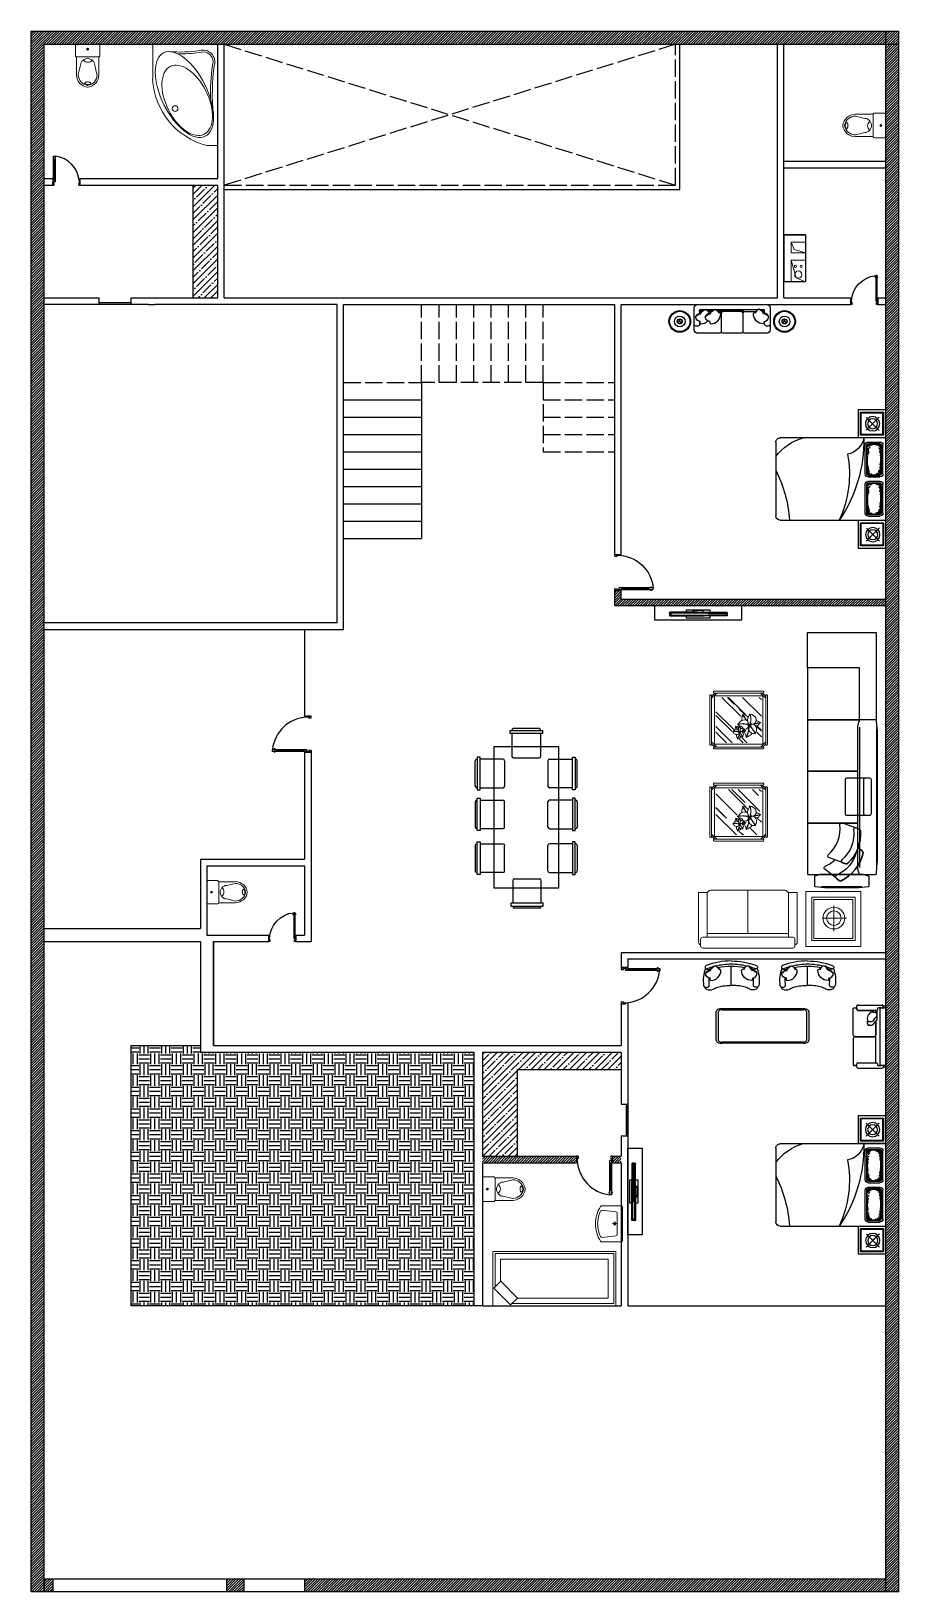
# Model space of a CAD drawing. Header units: inches. Extents: x 81 to 1628, y 1 to 1081.
# Drawn here: x 1028 to 1628, y 1 to 1081 of the extents above; entities that cross this region are included whole.
import ezdxf

# ---------------------------------------------------------------- set-up
doc = ezdxf.new("R2010")
doc.units = ezdxf.units.IN
doc.header["$MEASUREMENT"] = 0
doc.linetypes.add('ACAD_ISO02W100', pattern=[15, 12, -3])
for name, color, linetype, lineweight in [('canel', 4, 'Continuous', 9), ('Wall', 5, 'Continuous', 30), ('WC', 123, 'Continuous', 9)]:
    doc.layers.add(name, color=color, linetype=linetype, lineweight=lineweight)
for name, color, linetype in [('Furniture', 3, 'Continuous'), ('Hatches', 140, 'Continuous'), ('Main', 140, 'Continuous'), ('pillow', 250, 'Continuous')]:
    doc.layers.add(name, color=color, linetype=linetype)
doc.styles.add('DIM_FONT', font='SIMPLEX', dxfattribs={"width": 0.8})
pattern_1 = [(45, (946.9617, 121.4567), (-0.8838835, 0.8838835), [])]
pattern_2 = [(45, (946.962, 121.457), (-4.419417, 4.419417), []), (45, (951.381, 121.457), (-4.419417, 4.419417), [7.8125, -1.5625, 0, -1.5625])]
pattern_3 = [(322.5, (57293.257, -2899.04), (-1.126233, -34.448923), [0, -27.175481, 0, -30.39363, 0, -29.052734]), (352.5, (57293.257, -2899.04), (31.64114, -50.456037), [0, -14.660457, 0, -24.49369, 0, -9.386268]), (32.5, (57271.266, -2899.04), (55.676515, -0.101176), [0, -8.939303, 0, -32.18149, 0, -42.014724]), (42.5, (57271.266, -2899.04), (53.745352, -15.691615), [0, -4.469651, 0, -21.096755, 0, -24.136118])]
pattern_4 = [(322.5, (58008.435, -2899.04), (-1.126233, -34.448923), [0, -27.175481, 0, -30.39363, 0, -29.052734]), (352.5, (58008.435, -2899.04), (31.64114, -50.456037), [0, -14.660457, 0, -24.49369, 0, -9.386268]), (32.5, (57986.444, -2899.04), (55.676515, -0.101176), [0, -8.939303, 0, -32.18149, 0, -42.014724]), (42.5, (57986.444, -2899.04), (53.745352, -15.691615), [0, -4.469651, 0, -21.096755, 0, -24.136118])]

# ---------------------------------------------------------------- blocks, each defined once
blk = doc.blocks.new('A$C2F7241D3')
for p, q in [((22, 989), (22, 1025)), ((26, 1067), (76, 1067)), ((26, 120), (26, 1067)), ((26, 937), (36, 937)), ((36, 948), (66, 948)), ((36, 193), (36, 948)), ((66, 948), (66, 193)), ((66, 937), (76, 937)), ((76, 1067), (76, 120)), ((81, 989), (81, 1025)), ((26, 120), (0, 120)), ((0, 0), (0, 120)), ((0, 0), (50, 0)), ((26, 200), (36, 200)), ((26, 120), (76, 120)), ((26, 65), (26, 120)), ((50, 65), (26, 65)), ((36, 193), (66, 193)), ((50, 0), (50, 65)), ((66, 200), (76, 200)), ((950, 65), (974, 65)), ((950, 0), (950, 65)), ((950, 0), (1000, 0)), ((974, 65), (974, 120)), ((974, 120), (1000, 120)), ((1000, 0), (1000, 120))]:
    blk.add_line(p, q)
for centre, radius, start, end in [((22, 1007), 18.1, 90, 270), ((-29, 69), 1004, 2.9057, 83.9884), ((81, 1007), 18.1, 270, 90)]:
    blk.add_arc(centre, radius, start, end)
blk = doc.blocks.new('s_riho')
for p, q in [((0, 1400), (0, 0)), ((0, 1400), (150, 1400)), ((900, 481), (900, 0)), ((0, 0), (900, 0))]:
    blk.add_line(p, q)
blk.add_circle((590, 890), 39.5)
for centre, radius, start, end in [((-94, 435), 996, 2.6611, 75.7857), ((-2691, 683), 2767, 351.906, 5.8062), ((-2691, 683), 2792, 351.906, 1.5857), ((205, 245), 164, 162.7961, 286.8988), ((205, 245), 139, 162.7961, 286.8988), ((530, -1945), 2077, 89.2461, 97.7765), ((530, -1945), 2052, 86.0272, 97.7765)]:
    blk.add_arc(centre, radius, start, end)
for centre, major_axis, ratio in [((462, 696), (287, -578), 0.488372), ((423, 776), (234, -470), 0.552381)]:
    blk.add_ellipse(centre, major_axis=major_axis, ratio=ratio)
blk = doc.blocks.new('1158')
for p, q in [((0, 356), (0, 87)), ((480, 376), (20, 376)), ((61, 90), (82, 282)), ((250, 300), (102, 300)), ((250, 300), (398, 300)), ((439, 90), (418, 282)), ((500, 356), (500, 87))]:
    blk.add_line(p, q)
for points in [[(275, 266), (219, 266)], [(247, 238), (247, 289)]]:
    blk.add_lwpolyline(points)
for centre, radius, start, end in [((20, 356), 20, 90, 180), ((102, 280), 20, 90, 173.6428), ((247, 266), 16.7, 90, 270), ((247, 266), 10, 90, 270), ((247, 266), 16.7, 270, 90), ((247, 266), 10, 270, 90), ((398, 280), 20, 6.3572, 90), ((480, 356), 20, 0, 90), ((20, 87), 20, 180, 237.6892), ((250, 450), 450, 237.6892, 270), ((81, 88), 20, 173.6428, 244.9796), ((250, 450), 420, 244.9796, 270), ((250, 450), 450, 270, 302.3108), ((250, 450), 420, 270, 295.0204), ((419, 88), 20, 295.0204, 6.3572), ((480, 87), 20, 302.3108, 0)]:
    blk.add_arc(centre, radius, start, end)
blk = doc.blocks.new('table06')
at = {"layer": 'WC'}
for p, q in [((2216060, -738297), (2216060, -738585)), ((2216126, -738430), (2216090, -738585)), ((2216358, -738430), (2216394, -738585)), ((2216424, -738297), (2216424, -738585))]:
    blk.add_line(p, q, dxfattribs=at)
blk.add_lwpolyline([(2216419, -738091), (2216065, -738091, 0.414214), (2216042, -738114), (2216042, -738274, 0.414214), (2216065, -738297), (2216419, -738297, 0.414214), (2216442, -738274), (2216442, -738114, 0.414214)], format="xyb", close=True, dxfattribs=at)
for points in [[(2216242, -738320, 0.046371), (2216211, -738327, 0.088923), (2216167, -738351, 0.104957), (2216136, -738389, 0.120011), (2216126, -738430, 0.120011)], [(2216242, -738320, -0.046371), (2216274, -738327, -0.088923), (2216318, -738351, -0.104957), (2216348, -738389, -0.120011), (2216358, -738430, -0.120011)], [(2216244, -738749, -0.049911), (2216225, -738747, -0.063732), (2216211, -738743, -0.103622), (2216200, -738734, -0.177768), (2216198, -738727, -0.177768), (2216200, -738719, -0.103622), (2216211, -738711, -0.063732), (2216225, -738706, -0.049911), (2216244, -738704, -0.049911)], [(2216244, -738749, 0.049911), (2216262, -738747, 0.063732), (2216276, -738743, 0.103622), (2216287, -738734, 0.177768), (2216290, -738727, 0.177768), (2216287, -738719, 0.103622), (2216276, -738711, 0.063732), (2216262, -738706, 0.049911), (2216244, -738704, 0.049911)]]:
    blk.add_lwpolyline(points, format="xyb", dxfattribs=at)
for radius in [17.2, 5.75]:
    blk.add_circle((2216242, -738171), radius, dxfattribs=at)
for centre, radius, start, end in [((2216246, -738297), 87.7, 218.0102, 270.9041), ((2216249, -738297), 87.7, 269.0959, 321.9898), ((2216267, -738585), 207, 180, 263.1637), ((2216267, -738585), 177, 180, 261.9966), ((2216218, -738585), 177, 278.0034, 0), ((2216218, -738585), 207, 276.8363, 0)]:
    blk.add_arc(centre, radius, start, end, dxfattribs=at)
blk = doc.blocks.new('v1')
at = {"layer": 'WC'}
for points in [[(487, 514), (487, -1186), (-263, -1186), (-263, 514), (487, 514)], [(228, -1156), (-233, -1156), (-233, 484), (457, 484), (457, -924)], [(153, -1081), (-158, -1081), (-158, 409), (382, 409), (382, -849)]]:
    blk.add_lwpolyline(points, dxfattribs=at)
blk.add_lwpolyline([(246, -1174), (476, -943), (381, -848), (150, -1078)], close=True, dxfattribs=at)
blk = doc.blocks.new('A$C1352')
at = {"color": 0}
for points in [[(0.003, 0.053), (0.003, 0.553, -0.414214), (0.053, 0.603), (0.753, 0.603, -0.414214), (0.803, 0.553), (0.803, 0.053, -0.414214), (0.753, 0.003), (0.053, 0.003, -0.414214)], [(0.023, 0.053), (0.023, 0.553, -0.414214), (0.053, 0.583), (0.753, 0.583, -0.414214), (0.783, 0.553), (0.783, 0.053, -0.414214), (0.753, 0.023), (0.053, 0.023, -0.414214)]]:
    blk.add_lwpolyline(points, format="xyb", close=True, dxfattribs=at)
blk = doc.blocks.new('chair-dining-table')
at = {"color": 0}
for p, q in [((1.4, 15.9), (1.4, 0)), ((2.4, 17), (20.1, 17)), ((21.1, 0), (21.1, 15.9)), ((1.4, -1.9), (1.4, -2.3)), ((20.1, -3.3), (2.4, -3.3)), ((21.1, -2.3), (21.1, -1.9))]:
    blk.add_line(p, q, dxfattribs=at)
blk.add_lwpolyline([(0, -1.9), (22.5, -1.9), (22.5, 0), (0, 0)], close=True, dxfattribs=at)
for centre, start, end in [((2.4, 15.9), 90, 180), ((20.1, 15.9), 0, 90), ((2.4, -2.3), 180, 270), ((20.1, -2.3), 270, 0)]:
    blk.add_arc(centre, 1.03, start, end, dxfattribs=at)
blk = doc.blocks.new('pillow 3')
at = {"color": 0, "elevation": 0}
for points in [[(306, -274, 0.236738), (-12, -547, -0.479426), (-59, -550), (-89, -512, -0.307946), (-91, -484, -0.233014), (293, -181, -0.307945), (320, -190), (349, -228, -0.264583), (353, -253, -0.264583)], [(365, -248), (320, -190, 0.307945), (293, -181, 0.233014), (-91, -484, 0.307946), (-89, -512), (69, -709, 0.537171), (111, -706, -0.087514), (198, -570, -0.087514)]]:
    blk.add_lwpolyline(points, format="xyb", dxfattribs=at)
for points in [[(602, -216, -0.307945), (625, -232), (642, -278, -0.536806), (618, -312, 0.252086), (198, -475, -0.536805), (157, -466), (145, -421, -0.307946), (151, -393, -0.235257)], [(625, -232, 0.307945), (602, -216, 0.235257), (151, -393, 0.307946), (145, -421), (229, -654, 0.537171), (269, -663, -0.252826), (689, -500, 0.537172), (713, -466)]]:
    blk.add_lwpolyline(points, format="xyb", close=True, dxfattribs=at)
blk = doc.blocks.new('pillow 2')
at = {"color": 0}
for points in [[(248, -173, 0.414214), (268, -152), (268, -95, 0.414214), (248, -75), (-231, -75, 0.414214), (-252, -95), (-252, -152, 0.414214), (-231, -173)], [(248, -428, 0.414214), (268, -408), (268, -95, 0.414214), (248, -75), (-231, -75, 0.414214), (-252, -95), (-252, -408, 0.414214), (-231, -428)]]:
    blk.add_lwpolyline(points, format="xyb", close=True, dxfattribs=at)
blk = doc.blocks.new('sofa 2_top_dwgmodels.com')
at = {"color": 0}
for p, q in [((1310, 6), (3250, 5)), ((3515, -754), (3515, -196)), ((1310, -230), (3250, -230)), ((2020, -230), (3250, -230))]:
    blk.add_line(p, q, dxfattribs=at)
blk.add_lwpolyline([(0, -950), (0, 0), (1210, 0), (1210, -230), (490, -230), (490, -950)], close=True, dxfattribs=at)
for points in [[(1361, 17), (1229, 7, 0.392813), (1210, -13), (1210, -127), (1210, -187), (1210, -224, 0.306407), (1215, -232, 0.103056), (1339, -258), (3227, -259, 0.103944), (3345, -234, 0.297462), (3350, -227), (3350, -13, 0.395549), (3331, 7), (3258, 11), (3191, 16), (3168, 17, 0.016229), (3089, 20), (1444, 20, 0.017209), (1361, 17)], [(502, -950), (1198, -950, 0.414214), (1210, -938), (1210, -242, 0.414214), (1198, -230), (502, -230, 0.414214), (490, -242), (490, -938, 0.414214)]]:
    blk.add_lwpolyline(points, format="xyb", close=True, dxfattribs=at)
for points in [[(3506, -96), (3380, -96, 0.334862), (3371, -104), (3350, -176), (3350, -774), (3371, -846, 0.334862), (3380, -854), (3506, -854, 0.394556), (3516, -845), (3529, -707), (3529, -244), (3516, -106, 0.387425), (3506, -96, 537.882531)], [(1215, -232, 0.250914), (1210, -242), (1210, -938, 0.414214), (1222, -950), (1908, -950, 0.414214), (1920, -938), (1920, -258)], [(1920, -258), (1920, -938, 0.414214), (1932, -950), (2628, -950, 0.414214), (2640, -938), (2640, -259)], [(2640, -259), (2640, -938, 0.414214), (2652, -950), (3338, -950, 0.414214), (3350, -938), (3350, -242, 0.198091), (3347, -234, 0.198091)]]:
    blk.add_lwpolyline(points, format="xyb", dxfattribs=at)
at = {"layer": 'pillow', "color": 0, "xscale": -1}
for name, p in [('pillow 2', (2280, 5)), ('pillow 3', (3345, 0))]:
    blk.add_blockref(name, p, dxfattribs=at)
blk = doc.blocks.new('furn 0422')
at = {"color": 0, "lineweight": 9}
for p, q in [((0, -380), (0, 380)), ((0, 380), (760, 380)), ((80, -300), (80, 300)), ((80, 300), (680, 300)), ((110, -270), (110, 270)), ((110, 270), (650, 270)), ((650, 270), (650, -270)), ((680, 300), (680, -300)), ((760, 380), (760, -380)), ((374, -185), (374, 168)), ((199, -11), (538, -11)), ((760, -380), (0, -380)), ((680, -300), (80, -300)), ((650, -270), (110, -270))]:
    blk.add_line(p, q, dxfattribs=at)
for radius in [150, 100]:
    blk.add_circle((374, -11), radius, dxfattribs=at)
blk = doc.blocks.new('1156')
at = {"color": 0}
for p, q in [((196, 609), (196, 989)), ((208, 994), (200, 994)), ((204, 363), (204, 989)), ((208, 994), (240, 994)), ((209, 978), (235, 978)), ((209, 455), (209, 978)), ((235, 978), (235, 455)), ((245, 989), (245, 519)), ((196, 671), (196, 202)), ((245, 202), (245, 761)), ((170, 600), (170, 600)), ((204, 475), (204, 202)), ((209, 463), (209, 213)), ((235, 213), (235, 463)), ((208, 198), (200, 198)), ((208, 198), (240, 198)), ((209, 213), (235, 213))]:
    blk.add_line(p, q, dxfattribs=at)
blk.add_lwpolyline([(104, 0), (304, 0), (304, 1200), (104, 1200)], close=True, dxfattribs=at)
at = {"color": 0, "flags": 128}
for points in [[(196, 761), (163, 761), (163, 600), (163, 439), (196, 439)], [(196, 529), (180, 529), (170, 559), (170, 641), (180, 671), (196, 671)], [(245, 439), (275, 439), (275, 600), (275, 761), (245, 761)]]:
    blk.add_lwpolyline(points, dxfattribs=at)
at = {"color": 0}
for centre, start, end in [((200, 989), 90, 180), ((208, 989), 90, 180), ((240, 989), 0.0003, 90), ((200, 202), 180, 270), ((208, 202), 180, 270), ((240, 202), 270, 359.9997)]:
    blk.add_arc(centre, 4.4, start, end, dxfattribs=at)
blk = doc.blocks.new('table044')
at = {"lineweight": 9}
h = blk.add_hatch(dxfattribs=at)
h.set_pattern_fill('AR-RROOF', color=0, scale=300, angle=-45, style=0)
h.set_pattern_definition([(135, (-12013604, 1621491.27), (-254.558441, 678.82251), [4500, -600, 1500, -300]), (135, (-12013780.07, 1621879.47), (494.26764, 70.003571), [900, -99, 1800, -225]), (135, (-12013529.75, 1621777.65), (-960.9581156, 1245.2150417), [2400, -420, 1200, -300])])
h.paths.add_polyline_path([(715, -315), (85, -315), (85, 315), (715, 315)])
edge = h.paths.add_edge_path(flags=16)
edge.add_line((140, 139), (152, 107))
edge.add_line((152, 107), (160, 89))
edge.add_line((160, 89), (140, 83))
edge.add_line((140, 83), (122, 68))
edge.add_line((122, 68), (107, 52))
edge.add_line((107, 52), (95, 48))
edge.add_line((95, 48), (89, 44))
edge.add_line((89, 44), (87, 34))
edge.add_line((87, 34), (119, 20))
edge.add_line((119, 20), (138, 6))
edge.add_line((138, 6), (154, 6))
edge.add_line((154, 6), (154, -27))
edge.add_line((154, -27), (178, -63))
edge.add_line((178, -63), (233, -93))
edge.add_line((233, -93), (261, -93))
edge.add_line((261, -93), (281, -93))
edge.add_line((281, -93), (273, -69))
edge.add_line((273, -69), (275, -53))
edge.add_line((275, -53), (283, -65))
edge.add_line((283, -65), (309, -81))
edge.add_line((309, -81), (336, -79))
edge.add_line((336, -79), (364, -81))
edge.add_line((364, -81), (362, -69))
edge.add_line((362, -69), (366, -29))
edge.add_line((366, -29), (366, 6))
edge.add_line((366, 6), (406, 28))
edge.add_line((406, 28), (431, 52))
edge.add_line((431, 52), (441, 64))
edge.add_line((441, 64), (424, 72))
edge.add_line((424, 72), (451, 74))
edge.add_line((451, 74), (463, 111))
edge.add_line((463, 111), (461, 127))
edge.add_line((461, 127), (483, 143))
edge.add_line((483, 143), (503, 161))
edge.add_line((503, 161), (489, 176))
edge.add_line((489, 176), (465, 208))
edge.add_line((465, 208), (447, 206))
edge.add_line((447, 206), (441, 232))
edge.add_line((441, 232), (431, 279))
edge.add_line((431, 279), (404, 279))
edge.add_line((404, 279), (382, 260))
edge.add_line((382, 260), (366, 242))
edge.add_line((366, 242), (346, 244))
edge.add_line((346, 244), (340, 234))
edge.add_line((340, 234), (315, 234))
edge.add_line((315, 234), (313, 248))
edge.add_line((313, 248), (289, 248))
edge.add_line((289, 248), (269, 236))
edge.add_line((269, 236), (229, 220))
edge.add_line((229, 220), (222, 194))
edge.add_line((222, 194), (186, 194))
edge.add_line((186, 194), (166, 226))
edge.add_line((166, 226), (158, 200))
edge.add_line((158, 200), (144, 163))
edge.add_line((144, 163), (140, 139))
at = {"color": 0, "lineweight": 9}
for p, q in [((0, -339), (0, 339)), ((10, 349), (15, 349)), ((25, 303), (97, 375)), ((25, 331), (69, 375)), ((25, -339), (25, 339)), ((51, 390), (51, 385)), ((61, 400), (739, 400)), ((61, 375), (739, 375)), ((65, -335), (65, 335)), ((65, 335), (735, 335)), ((282, 220), (290, 221)), ((289, 212), (282, 220)), ((287, 228), (293, 228)), ((290, 221), (287, 228)), ((349, 227), (344, 228)), ((346, 220), (352, 223)), ((352, 219), (346, 220)), ((347, 224), (349, 227)), ((352, 223), (347, 224)), ((350, 216), (352, 219)), ((395, 218), (400, 220)), ((399, 214), (395, 218)), ((397, 222), (401, 223)), ((400, 220), (397, 222)), ((398, 229), (403, 229)), ((401, 223), (398, 229)), ((400, 238), (405, 238)), ((404, 233), (400, 238)), ((400, 234), (404, 233)), ((403, 229), (400, 234)), ((403, 242), (408, 241)), ((405, 238), (403, 242)), ((405, 246), (410, 246)), ((408, 241), (405, 246)), ((406, 251), (411, 251)), ((410, 246), (406, 251)), ((409, 255), (413, 255)), ((411, 251), (409, 255)), ((775, 303), (703, 375)), ((775, 331), (731, 375)), ((735, 335), (735, -335)), ((749, 390), (749, 385)), ((775, 339), (775, -339)), ((790, 349), (785, 349)), ((800, 339), (800, -339)), ((109, 34), (110, 40)), ((110, 40), (111, 35)), ((111, 35), (115, 46)), ((115, 46), (117, 36)), ((117, 36), (122, 45)), ((122, 45), (123, 38)), ((123, 38), (128, 45)), ((128, 45), (132, 35)), ((132, 35), (137, 49)), ((137, 49), (139, 40)), ((139, 40), (145, 47)), ((145, 47), (149, 41)), ((149, 41), (151, 52)), ((151, 52), (155, 45)), ((155, 45), (158, 50)), ((158, 50), (163, 43)), ((163, 43), (166, 52)), ((166, 52), (169, 45)), ((169, 45), (174, 51)), ((179, 177), (170, 179)), ((173, 165), (184, 171)), ((184, 163), (173, 165)), ((174, 51), (175, 48)), ((175, 173), (179, 177)), ((184, 171), (175, 173)), ((175, 48), (180, 55)), ((180, 55), (183, 49)), ((181, 158), (184, 163)), ((189, 157), (181, 158)), ((184, 152), (189, 157)), ((193, 152), (184, 152)), ((188, 146), (193, 152)), ((195, 145), (188, 146)), ((191, 139), (195, 145)), ((200, 139), (191, 139)), ((195, 134), (200, 139)), ((207, 136), (195, 134)), ((200, 127), (207, 136)), ((208, 128), (200, 127)), ((206, 121), (208, 128)), ((213, 122), (206, 121)), ((209, 115), (213, 122)), ((219, 115), (209, 115)), ((213, 110), (219, 115)), ((223, 110), (213, 110)), ((217, 103), (223, 110)), ((226, 106), (217, 103)), ((220, 97), (226, 106)), ((230, 100), (220, 97)), ((226, 90), (230, 100)), ((232, 95), (226, 90)), ((227, 17), (236, 18)), ((236, 13), (227, 17)), ((227, 9), (236, 13)), ((234, 6), (227, 9)), ((227, 1), (234, 6)), ((235, -4), (227, 1)), ((230, 26), (239, 26)), ((236, 18), (230, 26)), ((233, 31), (239, 31)), ((239, 26), (233, 31)), ((239, 31), (234, 36)), ((257, 60), (250, 67)), ((256, 96), (263, 97)), ((262, 92), (256, 96)), ((261, 53), (257, 60)), ((258, 130), (267, 132)), ((266, 123), (258, 130)), ((258, 110), (264, 112)), ((266, 103), (258, 110)), ((259, 138), (266, 142)), ((267, 132), (259, 138)), ((259, 100), (266, 103)), ((263, 97), (259, 100)), ((260, 154), (269, 155)), ((267, 147), (260, 154)), ((260, 117), (266, 123)), ((264, 112), (260, 117)), ((261, 147), (267, 147)), ((266, 142), (261, 147)), ((261, 61), (268, 52)), ((262, 162), (271, 165)), ((269, 155), (262, 162)), ((265, 170), (272, 171)), ((271, 165), (265, 170)), ((266, 181), (275, 181)), ((272, 171), (266, 181)), ((270, 190), (277, 189)), ((275, 181), (270, 190)), ((271, 198), (280, 198)), ((277, 189), (271, 198)), ((276, 205), (285, 202)), ((280, 198), (276, 205)), ((279, 54), (283, 62)), ((280, 212), (289, 212)), ((285, 202), (280, 212)), ((283, 62), (288, 52)), ((288, 52), (295, 61)), ((290, -4), (296, 0)), ((296, 0), (291, -5)), ((295, 61), (300, 50)), ((300, 50), (304, 58)), ((304, 58), (310, 50)), ((309, 146), (310, 150)), ((310, 150), (311, 147)), ((310, 50), (315, 57)), ((311, 147), (313, 153)), ((313, 153), (314, 148)), ((314, 148), (317, 152)), ((315, 57), (319, 49)), ((317, 152), (318, 149)), ((318, 149), (320, 152)), ((319, 49), (323, 56)), ((320, 152), (323, 147)), ((323, 147), (325, 155)), ((323, 56), (330, 49)), ((325, 155), (326, 150)), ((326, 150), (330, 153)), ((330, 153), (332, 151)), ((330, 49), (334, 57)), ((332, 151), (333, 156)), ((333, 156), (335, 152)), ((334, 57), (340, 46)), ((335, 152), (337, 155)), ((337, 155), (340, 152)), ((340, 152), (342, 156)), ((340, 46), (347, 56)), ((342, 156), (343, 152)), ((343, 152), (346, 156)), ((346, 156), (347, 154)), ((347, 154), (349, 158)), ((347, 56), (351, 47)), ((349, 158), (351, 155)), ((354, 215), (350, 216)), ((351, 47), (355, 56)), ((352, 212), (354, 215)), ((357, 212), (352, 212)), ((354, 209), (357, 212)), ((358, 208), (354, 209)), ((355, 205), (358, 208)), ((360, 205), (355, 205)), ((355, 56), (360, 49)), ((358, 202), (360, 205)), ((365, 204), (358, 202)), ((360, 198), (365, 204)), ((365, 199), (360, 198)), ((360, 49), (363, 56)), ((363, 56), (370, 49)), ((364, 195), (365, 199)), ((368, 196), (364, 195)), ((366, 192), (368, 196)), ((371, 192), (366, 192)), ((368, 189), (371, 192)), ((374, 189), (368, 189)), ((370, 185), (374, 189)), ((375, 186), (370, 185)), ((370, 49), (374, 57)), ((372, 182), (375, 186)), ((377, 184), (372, 182)), ((374, 57), (380, 50)), ((375, 178), (377, 184)), ((378, 181), (375, 178)), ((375, 116), (380, 118)), ((381, 112), (375, 116)), ((376, 137), (381, 138)), ((381, 135), (376, 137)), ((376, 132), (381, 135)), ((380, 130), (376, 132)), ((376, 128), (380, 130)), ((380, 125), (376, 128)), ((376, 124), (380, 125)), ((379, 121), (376, 124)), ((376, 119), (379, 121)), ((380, 118), (376, 119)), ((377, 142), (382, 142)), ((381, 138), (377, 142)), ((377, 111), (381, 112)), ((379, 109), (377, 111)), ((377, 107), (379, 109)), ((381, 106), (377, 107)), ((377, 103), (381, 106)), ((381, 102), (377, 103)), ((378, 98), (381, 102)), ((383, 97), (378, 98)), ((379, 145), (382, 145)), ((382, 142), (379, 145)), ((382, 145), (380, 148)), ((380, 93), (383, 97)), ((383, 93), (380, 93)), ((380, 50), (384, 57)), ((381, 91), (383, 93)), ((385, 91), (381, 91)), ((382, 87), (385, 91)), ((387, 87), (382, 87)), ((384, 57), (391, 51)), ((385, 85), (387, 87)), ((388, 86), (385, 85)), ((392, 161), (388, 165)), ((391, 51), (394, 59)), ((392, 181), (396, 182)), ((395, 179), (392, 181)), ((395, 157), (392, 161)), ((393, 200), (398, 201)), ((398, 197), (393, 200)), ((393, 189), (397, 190)), ((398, 185), (393, 189)), ((394, 214), (399, 214)), ((398, 209), (394, 214)), ((394, 205), (398, 207)), ((398, 201), (394, 205)), ((394, 193), (398, 197)), ((397, 190), (394, 193)), ((394, 184), (398, 185)), ((396, 182), (394, 184)), ((394, 59), (399, 54)), ((395, 209), (398, 209)), ((398, 207), (395, 209)), ((395, 162), (399, 156)), ((405, 158), (407, 162)), ((407, 162), (410, 156)), ((410, 156), (414, 162)), ((414, 128), (411, 125)), ((411, 125), (414, 128)), ((411, 125), (416, 125)), ((414, 162), (416, 155)), ((416, 125), (414, 122)), ((414, 122), (419, 122)), ((416, 155), (419, 160)), ((419, 122), (417, 118)), ((417, 118), (422, 118)), ((419, 160), (422, 155)), ((422, 118), (420, 115)), ((420, 115), (423, 111)), ((423, 111), (421, 109)), ((421, 109), (426, 109)), ((422, 155), (425, 159)), ((425, 159), (427, 155)), ((426, 109), (425, 102)), ((425, 102), (431, 104)), ((427, 155), (430, 159)), ((430, 159), (433, 155)), ((431, 104), (430, 97)), ((430, 97), (434, 99)), ((434, 99), (432, 96)), ((432, 96), (438, 96)), ((433, 155), (436, 159)), ((436, 159), (439, 153)), ((438, 96), (437, 88)), ((437, 88), (441, 90)), ((439, 153), (443, 159)), ((441, 90), (440, 86)), ((443, 159), (445, 153)), ((445, 153), (448, 159)), ((448, 159), (450, 155)), ((450, 155), (452, 159)), ((452, 159), (456, 155)), ((456, 155), (458, 159)), ((458, 159), (461, 155)), ((461, 155), (464, 159)), ((464, 159), (467, 156)), ((467, 156), (469, 161)), ((469, 161), (472, 158)), ((226, -21), (234, -18)), ((236, -28), (226, -21)), ((227, -6), (235, -4)), ((233, -11), (227, -6)), ((227, -14), (233, -11)), ((234, -18), (227, -14)), ((229, -29), (236, -28)), ((233, -33), (229, -29)), ((229, -37), (233, -33)), ((237, -39), (229, -37)), ((230, -44), (237, -39)), ((237, -46), (230, -44)), ((231, -52), (237, -46)), ((241, -54), (231, -52)), ((234, -61), (241, -54)), ((240, -61), (234, -61)), ((237, -65), (240, -61)), ((244, -65), (237, -65)), ((239, -71), (244, -65)), ((247, -71), (239, -71)), ((243, -77), (247, -71)), ((249, -74), (243, -77)), ((291, -5), (300, -5)), ((300, -5), (296, -10)), ((296, -10), (304, -10)), ((304, -10), (301, -17)), ((301, -17), (310, -17)), ((310, -17), (305, -23)), ((305, -23), (312, -29)), ((312, -29), (308, -33)), ((308, -33), (316, -33)), ((316, -33), (314, -45)), ((314, -45), (326, -42)), ((326, -42), (323, -53)), ((323, -53), (331, -50)), ((331, -50), (328, -57)), ((328, -57), (338, -57)), ((338, -57), (337, -70)), ((337, -70), (344, -67)), ((344, -67), (342, -73)), ((10, -349), (15, -349)), ((25, -303), (97, -375)), ((25, -331), (69, -375)), ((51, -390), (51, -385)), ((739, -375), (61, -375)), ((739, -400), (61, -400)), ((735, -335), (65, -335)), ((775, -303), (703, -375)), ((775, -331), (731, -375)), ((749, -390), (749, -385)), ((790, -349), (785, -349))]:
    blk.add_line(p, q, dxfattribs=at)
for centre, start, end in [((10, 339), 90, 180), ((15, 339), 0, 90), ((61, 390), 90, 180), ((61, 385), 180, 270), ((739, 390), 0, 90), ((739, 385), 270, 0), ((785, 339), 90, 180), ((790, 339), 0, 90), ((10, -339), 180, 270), ((15, -339), 270, 0), ((61, -385), 90, 180), ((61, -390), 180, 270), ((739, -385), 0, 90), ((739, -390), 270, 0), ((785, -339), 180, 270), ((790, -339), 270, 0)]:
    blk.add_arc(centre, 10, start, end, dxfattribs=at)
for centre, major_axis, start_param, end_param in [((281, 146), (0, -79.9), 3.310431, 4.249228), ((468, 115), (0, -224), 4.110324, 4.82639), ((261, 274), (0, -49.2), 0.168838, 0.870004), ((325, 230), (0, -33.9), 4.358254, 5.331458), ((371, 199), (0, -40.9), 4.069383, 5.990613), ((332, 230), (0, -11.7), 0.92779, 1.908697), ((380, 285), (0, -65), -0.676061, -0.565041), ((525, 329), (0, -218), -1.118727, -0.806659), ((358, 193), (0, -38.4), 1.594581, 3.412072), ((406, 209), (0, -44.8), 3.310431, 4.249228), ((511, 192), (0, -126), 4.110324, 4.82639), ((395, 281), (0, -27.5), 0.168838, 0.870004), ((431, 256), (0, -19), 4.358254, 5.331458), ((353, 197), (0, -83.6), 1.587494, 2.189866), ((230, -537), (0, -591), 3.220754, 3.395787), ((89, 61), (0, -27.1), 0.095049, 1.048204), ((91, -3), (0, -37.4), 2.497732, 3.141566), ((162, 17), (0, -62.8), 3.024508, 4.189797), ((169, 108), (0, -101), -0.64386, -0.12835), ((219, 127), (0, -73.1), 4.069383, 5.990613), ((210, -2), (0, -57.7), 3.222037, 5.07235), ((149, 184), (0, -20.9), 0.92779, 1.908697), ((235, 281), (0, -116), -0.676061, -0.565041), ((494, 360), (0, -389), -1.118727, -0.806659), ((195, 117), (0, -68.5), 1.594581, 3.412072), ((207, 83), (0, -27.4), -0.292573, 1.81957), ((208, 16), (0, -39.5), 2.014039, 3.222037), ((203, 116), (0, -60.9), 0.258874, 0.700688), ((198, 126), (0, -76), 0.310142, 0.617664), ((354, -8), (0, -135), 4.375338, 5.343531), ((232, 118), (0, -27.8), -0.023147, 1.594581), ((221, 72), (0, -19.9), 1.46435, 2.418595), ((140, 79), (0, -107), 1.241796, 1.432596), ((250, 44), (0, -13.9), 2.142228, 5.558838), ((256, 138), (0, -51.6), -0.405798, 0.1426), ((252, 59), (0, -8.8), 3.236326, 5.013036), ((239, 89), (0, -17), 0.386029, 1.424245), ((292, 125), (0, -72.1), -0.652366, -0.309932), ((173, 134), (0, -105), 0.950586, 1.088264), ((271, 90), (0, -26.4), -0.875139, -0.014195), ((185, -1), (0, -97.5), 0.894265, 2.142228), ((292, 95), (0, -32.4), -1.320146, -1.172986), ((296, 85), (0, -34.5), 3.850701, 5.574077), ((294, 35), (0, -31.5), 3.848767, 4.459185), ((343, 452), (0, -399), -0.185903, 0.185903), ((322, 36), (0, -91), 2.040895, 3.730687), ((294, 35), (0, -31.5), -0.718865, -0.080308), ((323, 87), (0, -90.2), -0.376714, 1.142644), ((705, 263), (0, -514), -1.036863, -0.843243), ((186, 124), (0, -149), 1.587494, 2.189866), ((377, -174), (0, -331), 3.220754, 3.395787), ((298, 162), (0, -15.2), 0.095049, 1.048204), ((300, 126), (0, -20.9), 2.497732, 3.141566), ((339, 137), (0, -35.2), 3.024508, 4.189797), ((343, 188), (0, -56.8), -0.64386, -0.12835), ((366, 126), (0, -32.3), 3.222037, 5.07235), ((382, 133), (0, -50.6), -1.210835, 0.057502), ((284, -19), (0, -74.6), 1.064334, 1.872975), ((365, 174), (0, -15.3), -0.292573, 1.81957), ((365, 137), (0, -22.1), 2.014039, 3.222037), ((362, 192), (0, -34.1), 0.258874, 0.700688), ((360, 198), (0, -42.6), 0.310142, 0.617664), ((447, 123), (0, -75.6), 4.375338, 5.343531), ((379, 193), (0, -15.6), -0.023147, 1.594581), ((372, 167), (0, -11.2), 1.46435, 2.418595), ((327, 171), (0, -60.1), 1.241796, 1.432596), ((392, 205), (0, -28.9), -0.405798, 0.1426), ((389, 152), (0, -7.8), 2.142228, 5.558838), ((390, 160), (0, -4.93), 3.236326, 5.013036), ((385, 77), (0, -5.75), 1.842983, 3.199095), ((383, 177), (0, -9.51), 0.386029, 1.424245), ((399, 84), (0, -11.7), 3.932536, 5.258174), ((412, 197), (0, -40.4), -0.652366, -0.309932), ((345, 203), (0, -58.8), 0.950586, 1.088264), ((400, 178), (0, -14.8), -0.875139, -0.014195), ((352, 127), (0, -54.6), 0.894265, 2.142228), ((414, 175), (0, -19.3), 3.850701, 5.574077), ((412, 181), (0, -18.2), -1.320146, -1.172986), ((413, 147), (0, -17.7), 3.848767, 4.459185), ((419, 81), (0, -22.9), -1.361808, 0.131882), ((419, 28), (0, -30.4), 3.066124, 3.935023), ((426, 116), (0, -28.5), -1.394986, 0.07228), ((441, 380), (0, -224), -0.185903, 0.185903), ((413, 147), (0, -17.7), -0.718865, -0.080308), ((429, 147), (0, -51), 2.040895, 3.730687), ((429, 176), (0, -50.5), -0.376714, 1.142644), ((644, 275), (0, -288), -1.036863, -0.843243), ((430, 62), (0, -25.4), 2.554351, 3.213873), ((451, 91), (0, -11.5), 4.205926, 5.467404), ((408, 117), (0, -41.8), 1.064334, 1.872975), ((483, 173), (0, -12.8), -1.361808, 0.131882), ((483, 143), (0, -17), 3.066124, 3.935023), ((238, 10), (0, -90.4), -1.210835, 0.057502), ((244, -91), (0, -10.3), 1.842983, 3.199095), ((269, -77), (0, -20.8), 3.932536, 5.258174), ((318, -21), (0, -51), -1.394986, 0.07228), ((324, -117), (0, -45.4), 2.554351, 3.213873), ((361, -65), (0, -20.5), 4.205926, 5.467404)]:
    blk.add_ellipse(centre, major_axis=major_axis, ratio=0.931359, start_param=start_param, end_param=end_param, dxfattribs=at)
at = {"color": 0, "lineweight": 9, "style": 'DIM_FONT', "text_generation_flag": 4, "width": 0.8, "flags": 9}
for tag in ['YSIZE', 'XSIZE']:
    blk.add_attdef(tag, (293, -333), '', height=0.5, rotation=270, dxfattribs=at)
blk = doc.blocks.new('1150')
h = blk.add_hatch()
h.set_pattern_fill('AR-SAND', color=0, scale=19.070513, angle=270, style=0)
h.set_pattern_definition(pattern_3)
edge = h.paths.add_edge_path()
edge.add_line((625, 793), (653, 814))
edge.add_line((653, 814), (674, 858))
edge.add_line((674, 858), (674, 793))
edge.add_line((674, 793), (673, 791))
edge.add_line((673, 791), (645, 770))
edge.add_line((645, 770), (564, 755))
edge.add_line((564, 755), (508, 747))
edge.add_line((508, 747), (331, 747))
edge.add_line((331, 747), (544, 778))
edge.add_line((544, 778), (625, 793))
h.paths.add_polyline_path([(616, 955), (536, 970), (394, 991), (437, 997), (543, 997), (553, 995), (634, 980), (662, 959), (674, 935), (674, 873), (644, 934)])
h.paths.add_polyline_path([(351, 997), (394, 991), (258, 971), (177, 956), (150, 935), (111, 856), (111, 925), (128, 959), (155, 980), (236, 995), (246, 997)])
h = blk.add_hatch()
h.set_pattern_fill('AR-SAND,_O', color=0, scale=9.535256, angle=360)
h.set_pattern_definition([(232.5, (57293.257, -2899.04), (-17.2244613, 0.5631167), [0, -13.5877404, 0, -15.196815, 0, -14.5263672]), (262.5, (57293.257, -2899.04), (-25.2280185, -15.82057), [0, -7.3302284, 0, -12.246845, 0, -4.693134]), (302.5, (57293.257, -2888.045), (-0.050588, -27.8382573), [0, -4.4696514, 0, -16.0907452, 0, -21.0073618]), (312.5, (57293.257, -2888.045), (-7.845808, -26.872676), [0, -2.2348257, 0, -10.5483774, 0, -12.068059])])
edge = h.paths.add_edge_path()
edge.add_line((111, 917), (111, 970))
edge.add_ellipse((138, 970), major_axis=(-19, -19), ratio=1, start_angle=225, end_angle=315, ccw=False)
edge.add_line((138, 997), (204, 997))
edge.add_line((204, 997), (157, 973))
edge.add_line((157, 973), (111, 917))
edge = h.paths.add_edge_path()
edge.add_line((147, 773), (199, 747))
edge.add_line((199, 747), (138, 747))
edge.add_ellipse((138, 773), major_axis=(-19, -19), ratio=1, start_angle=315, end_angle=405, ccw=False)
edge.add_line((111, 773), (111, 817))
edge.add_line((111, 817), (147, 773))
edge = h.paths.add_edge_path()
edge.add_line((647, 747), (605, 747))
edge.add_line((605, 747), (633, 761))
edge.add_line((633, 761), (674, 811))
edge.add_line((674, 811), (674, 773))
edge.add_ellipse((647, 773), major_axis=(19, -19), ratio=1, start_angle=-45, end_angle=45, ccw=False)
edge = h.paths.add_edge_path()
edge.add_line((674, 970), (674, 923))
edge.add_line((674, 923), (633, 973))
edge.add_line((633, 973), (586, 997))
edge.add_line((586, 997), (647, 997))
edge.add_ellipse((647, 970), major_axis=(-19, -19), ratio=1, start_angle=135, end_angle=225, ccw=False)
h = blk.add_hatch()
h.set_pattern_fill('AR-SAND', color=0, scale=19.070513, angle=270, style=0)
h.set_pattern_definition(pattern_3)
edge = h.paths.add_edge_path()
edge.add_line((249, 771), (413, 747))
edge.add_line((413, 747), (257, 747))
edge.add_line((257, 747), (233, 750))
edge.add_line((233, 750), (152, 765))
edge.add_line((152, 765), (124, 786))
edge.add_line((124, 786), (111, 814))
edge.add_line((111, 814), (111, 866))
edge.add_line((111, 866), (140, 807))
edge.add_line((140, 807), (168, 785))
edge.add_line((168, 785), (249, 771))
h = blk.add_hatch()
h.set_pattern_fill('AR-SAND', color=0, scale=19.070513, angle=270, style=0)
h.set_pattern_definition(pattern_4)
h.paths.add_polyline_path([(1340, 793), (1368, 814), (1389, 858), (1389, 793), (1388, 791), (1361, 770), (1280, 755), (1223, 747), (1046, 747), (1259, 778)])
h.paths.add_polyline_path([(1332, 955), (1251, 970), (1109, 991), (1152, 997), (1258, 997), (1269, 995), (1350, 980), (1377, 959), (1389, 935), (1389, 873), (1359, 934)])
h.paths.add_polyline_path([(1066, 997), (1109, 991), (974, 971), (893, 956), (865, 935), (826, 856), (826, 925), (843, 959), (870, 980), (951, 995), (962, 997)])
h = blk.add_hatch()
h.set_pattern_fill('AR-SAND,_O', color=0, scale=9.535256, angle=360)
h.set_pattern_definition([(232.5, (58008.435, -2899.04), (-17.2244613, 0.5631167), [0, -13.5877404, 0, -15.196815, 0, -14.5263672]), (262.5, (58008.435, -2899.04), (-25.2280185, -15.82057), [0, -7.3302284, 0, -12.246845, 0, -4.693134]), (302.5, (58008.435, -2888.045), (-0.050588, -27.8382573), [0, -4.4696514, 0, -16.0907452, 0, -21.0073618]), (312.5, (58008.435, -2888.045), (-7.845808, -26.872676), [0, -2.2348257, 0, -10.5483774, 0, -12.068059])])
edge = h.paths.add_edge_path()
edge.add_line((826, 917), (826, 970))
edge.add_ellipse((853, 970), major_axis=(-19, -19), ratio=1, start_angle=225, end_angle=315, ccw=False)
edge.add_line((853, 997), (919, 997))
edge.add_line((919, 997), (872, 973))
edge.add_line((872, 973), (826, 917))
edge = h.paths.add_edge_path()
edge.add_line((862, 773), (914, 747))
edge.add_line((914, 747), (853, 747))
edge.add_ellipse((853, 773), major_axis=(-19, -19), ratio=1, start_angle=315, end_angle=405, ccw=False)
edge.add_line((826, 773), (826, 817))
edge.add_line((826, 817), (862, 773))
edge = h.paths.add_edge_path()
edge.add_line((1362, 747), (1320, 747))
edge.add_line((1320, 747), (1348, 761))
edge.add_line((1348, 761), (1389, 811))
edge.add_line((1389, 811), (1389, 773))
edge.add_ellipse((1362, 773), major_axis=(19, -19), ratio=1, start_angle=-45, end_angle=45, ccw=False)
edge = h.paths.add_edge_path()
edge.add_line((1389, 970), (1389, 923))
edge.add_line((1389, 923), (1348, 973))
edge.add_line((1348, 973), (1301, 997))
edge.add_line((1301, 997), (1362, 997))
edge.add_ellipse((1362, 970), major_axis=(-19, -19), ratio=1, start_angle=135, end_angle=225, ccw=False)
h = blk.add_hatch()
h.set_pattern_fill('AR-SAND', color=0, scale=19.070513, angle=270, style=0)
h.set_pattern_definition(pattern_4)
edge = h.paths.add_edge_path()
edge.add_line((964, 771), (1128, 747))
edge.add_line((1128, 747), (972, 747))
edge.add_line((972, 747), (948, 750))
edge.add_line((948, 750), (867, 765))
edge.add_line((867, 765), (840, 786))
edge.add_line((840, 786), (826, 814))
edge.add_line((826, 814), (826, 866))
edge.add_line((826, 866), (855, 807))
edge.add_line((855, 807), (883, 785))
edge.add_line((883, 785), (964, 771))
at = {"color": 0}
for p, q in [((-506, 1083), (-5, 1083)), ((-506, 582), (-506, 1083)), ((-45, 1043), (-466, 1043)), ((-466, 1043), (-466, 622)), ((-55, 1033), (-456, 1033)), ((-456, 1033), (-456, 632)), ((-146, 732), (-384, 970)), ((-143, 967), (-381, 729)), ((-140, 970), (-377, 732)), ((-377, 732), (-140, 970)), ((-55, 1033), (-55, 632)), ((-55, 632), (-55, 1033)), ((-45, 622), (-45, 1043)), ((-5, 1083), (-5, 582)), ((1, 1083), (1501, 1083)), ((1, -837), (1, 1083)), ((75, 764), (75, 979)), ((102, 773), (102, 970)), ((111, 773), (111, 970)), ((129, 1033), (656, 1033)), ((138, 1006), (647, 1006)), ((138, 997), (647, 997)), ((674, 773), (674, 970)), ((683, 773), (683, 970)), ((710, 764), (710, 979)), ((790, 764), (790, 979)), ((817, 773), (817, 970)), ((826, 773), (826, 970)), ((844, 1033), (1371, 1033)), ((853, 1006), (1362, 1006)), ((853, 997), (1362, 997)), ((1389, 773), (1389, 970)), ((1398, 773), (1398, 970)), ((1425, 764), (1425, 979)), ((1501, 1083), (1501, -837)), ((1509, 582), (1509, 1083)), ((1509, 1083), (2010, 1083)), ((1970, 1043), (1550, 1043)), ((1550, 1043), (1550, 622)), ((1560, 1033), (1960, 1033)), ((1960, 1033), (1560, 1033)), ((1560, 1033), (1560, 632)), ((1874, 729), (1637, 966)), ((1874, 729), (1637, 966)), ((1877, 963), (1640, 726)), ((1877, 963), (1640, 726)), ((1960, 1033), (1960, 632)), ((1960, 632), (1960, 1033)), ((1970, 622), (1970, 1043)), ((2010, 1083), (2010, 582)), ((-5, 582), (-506, 582)), ((-466, 622), (-45, 622)), ((-55, 632), (-456, 632)), ((-456, 632), (-55, 632)), ((129, 711), (656, 711)), ((138, 747), (647, 747)), ((138, 738), (647, 738)), ((844, 711), (1371, 711)), ((853, 747), (1362, 747)), ((853, 738), (1362, 738)), ((1426, 753), (1424, 754)), ((2010, 582), (1509, 582)), ((1550, 622), (1970, 622)), ((1960, 632), (1560, 632)), ((1560, 632), (1960, 632)), ((-1, -790), (-1, -790)), ((1323, -755), (1323, -755)), ((1422, -917), (80, -917)), ((1476, -897), (1476, -897))]:
    blk.add_line(p, q, dxfattribs=at)
for centre, radius in [((-262, 848), 130), ((-262, 848), 90.1), ((1758, 844), 130), ((1758, 844), 90.1)]:
    blk.add_circle(centre, radius, dxfattribs=at)
for centre, radius, start, end in [((129, 979), 53.6, 90, 180), ((138, 970), 35.8, 90, 180), ((138, 970), 26.8, 90, 180), ((647, 970), 35.8, 0, 90), ((647, 970), 26.8, 0, 90), ((656, 979), 53.6, 0, 90), ((844, 979), 53.6, 90, 180), ((853, 970), 35.8, 90, 180), ((853, 970), 26.8, 90, 180), ((1362, 970), 35.8, 0, 90), ((1362, 970), 26.8, 0, 90), ((1371, 979), 53.6, 0, 90), ((1438, -1857), 2540, 88.5512, 124.4879), ((129, 764), 53.6, 180, 270), ((138, 773), 35.8, 180, 270), ((138, 773), 26.8, 180, 270), ((647, 773), 35.8, 270, 0), ((647, 773), 26.8, 270, 0), ((656, 764), 53.6, 270, 0), ((844, 764), 53.6, 180, 270), ((853, 773), 35.8, 180, 270), ((853, 773), 26.8, 180, 270), ((1552, 337), 349, 98.1587, 171.7729), ((1362, 773), 35.8, 270, 0), ((1362, 773), 26.8, 270, 0), ((1371, 764), 53.6, 270, 0), ((837, -1567), 1989, 79.2916, 114.8966), ((595, -164), 943, 306.9313, 344.3866), ((-155, -3056), 2391, 63.4727, 86.2716), ((81, -837), 80.1, 180, 270), ((1421, -837), 80.1, 270, 0)]:
    blk.add_arc(centre, radius, start, end, dxfattribs=at)
blk = doc.blocks.new('wash-basin')
at = {"layer": 'canel', "ltscale": 5}
for centre, radius in [((8, -21.8), 0.75), ((12, -21.8), 0.75), ((10, -27.5), 2.5)]:
    blk.add_circle(centre, radius, dxfattribs=at)
at = {"layer": 'Main'}
for p, q in [((15, 0), (15, -32.5)), ((15, -32.5), (0, -32.5))]:
    blk.add_line(p, q, dxfattribs=at)
at = {"layer": 'Wall'}
blk.add_lwpolyline([(0, -32.5), (0, 0), (15, 0)], dxfattribs=at)
at = {"layer": 'WC', "color": 7, "linetype": 'Continuous', "lineweight": 9, "ltscale": 5, "true_color": 0xffffff}
for points in [[(5, -12.5), (15, -12.5), (15, -5), (5, -5)], [(5, -32.5), (5, -17.5), (15, -17.5), (15, -32.5)]]:
    blk.add_lwpolyline(points, close=True, dxfattribs=at)
for points in [[(15, -12.5), (7.2, -10.2), (5, -5)], [(5, -17.5), (8.5, -29.8), (15, -32.5)]]:
    blk.add_lwpolyline(points, dxfattribs=at)

msp = doc.modelspace()

# ---------------------------------------------------------------- hatches: boundary and pattern name
at = {"layer": 'Hatches', "true_color": 0xf27172}
h = msp.add_hatch(dxfattribs=at)
h.set_pattern_fill('ANSI31', color=11, scale=10)
h.set_pattern_definition(pattern_1)
h.paths.add_polyline_path([(1619.2, 10.4), (1217.2, 10.4), (1217.2, 1.4), (1619.2, 1.4)])
h.paths.add_polyline_path([(1619.2, 1081.4), (1037.2, 1081.4), (1037.2, 1072.4), (1619.2, 1072.4)])
h.paths.add_polyline_path([(1628.2, 1081.4), (1619.2, 1081.4), (1619.2, 1072.4), (1628.2, 1072.4)])
h.paths.add_polyline_path([(1037.2, 1081.4), (1028.2, 1081.4), (1028.2, 1072.4), (1037.2, 1072.4)])
h = msp.add_hatch(dxfattribs=at)
h.set_pattern_fill('ANSI31', color=11, scale=10)
h.set_pattern_definition(pattern_1)
h.paths.add_polyline_path([(1628.2, 1072.4), (1619.2, 1072.4), (1619.2, 1.4), (1628.2, 1.4)])
h.paths.add_polyline_path([(1037.2, 1072.4), (1028.2, 1072.4), (1028.2, 1.4), (1037.2, 1.4)])
h = msp.add_hatch(dxfattribs=at)
h.set_pattern_fill('ANSI31', color=11, scale=10)
h.set_pattern_definition(pattern_1)
h.paths.add_polyline_path([(1436.2, 688.4), (1436.2, 694.4), (1431.7, 694.4), (1431.7, 683.9), (1619.2, 683.9), (1619.2, 688.4)])
h = msp.add_hatch(dxfattribs=at)
h.set_pattern_fill('ANSI31', color=11, scale=10)
h.set_pattern_definition(pattern_1)
h.paths.add_polyline_path([(1405.2, 302.9), (1340.2, 302.9), (1340.2, 298.4), (1405.2, 298.4)])
h.paths.add_polyline_path([(1436.2, 302.9), (1430.2, 302.9), (1430.2, 298.4), (1436.2, 298.4)])
h = msp.add_hatch(dxfattribs=at)
h.set_pattern_fill('ANSI31', color=11, scale=10)
h.set_pattern_definition(pattern_1)
h.paths.add_polyline_path([(1037.2, 1.4), (1043.2, 1.4), (1043.2, 10.4), (1037.2, 10.4)])
h.paths.add_polyline_path([(1175.2, 1.4), (1175.2, 10.4), (1163.2, 10.4), (1163.2, 1.4)])
at = {"layer": 'Main', "true_color": 0x999b37}
h = msp.add_hatch(dxfattribs=at)
h.set_pattern_fill('ANSI35', color=55, scale=25)
h.set_pattern_definition(pattern_2)
h.paths.add_polyline_path([(1140.2, 896.9), (1157.2, 896.9), (1157.2, 974.9), (1140.2, 974.9)])
at = {"layer": 'Main', "true_color": 0x139b48}
h = msp.add_hatch(dxfattribs=at)
h.set_pattern_fill('EARTH', color=114, scale=30)
h.paths.add_polyline_path([(1334.2, 374.9), (1145.2, 374.9), (1145.2, 379.4), (1097.2, 379.4), (1097.2, 199.4), (1334.2, 199.4)])
at = {"layer": 'Main', "true_color": 0x999b37}
h = msp.add_hatch(dxfattribs=at)
h.set_pattern_fill('ANSI35', color=55, scale=25)
h.set_pattern_definition(pattern_2)
h.paths.add_polyline_path([(1364.2, 362.9), (1436.2, 362.9), (1436.2, 374.9), (1340.2, 374.9), (1340.2, 302.9), (1364.2, 302.9)])
at = {"layer": 'Main', "true_color": 0xe5e878}
h = msp.add_hatch(dxfattribs=at)
h.set_pattern_fill('ANSI31', color=61)
h.set_pattern_definition([(45, (946.96174, 121.45671), (-0.088388348, 0.088388348), [])])
h.paths.add_polyline_path([(1439.7, 316.9), (1440.7, 316.9), (1440.7, 338.9), (1439.7, 338.9)])

# ---------------------------------------------------------------- linework, layer by layer
at = {"layer": 'Furniture', "color": 55, "ltscale": 0.03, "true_color": 0x999b37}
for p, q in [((1476.6, 880.6), (1475.1, 879.8)), ((1476.7, 880.5), (1475.2, 879.6)), ((1476.6, 880.6), (1476.6, 882.3)), ((1476.6, 880.5), (1478.2, 879.6)), ((1476.7, 880.6), (1478.3, 879.8)), ((1476.8, 880.6), (1476.8, 882.3)), ((1549.2, 880.6), (1547.7, 879.8)), ((1549.3, 880.5), (1547.7, 879.6)), ((1549.2, 880.6), (1549.2, 882.3)), ((1549.2, 880.5), (1550.7, 879.6)), ((1549.3, 880.6), (1549.3, 882.3)), ((1549.3, 880.6), (1550.8, 879.8)), ((1596.7, 386.9), (1596.7, 405)), ((1597.3, 405.6), (1599.2, 405.6)), ((1599.2, 405.6), (1599.2, 406.9)), ((1599.2, 405.6), (1599.2, 406.9)), ((1599.2, 405.6), (1599.2, 404.4)), ((1599.2, 404.4), (1599.2, 405.6)), ((1599.8, 407.5), (1616.7, 407.5)), ((1599.8, 407.5), (1616.7, 407.5)), ((1612.9, 403.7), (1599.8, 403.7)), ((1599.8, 403.7), (1612.3, 403.7)), ((1612.3, 402.1), (1612.3, 403.7)), ((1612.3, 403.7), (1612.3, 402.1)), ((1613.2, 397.7), (1613.2, 403.8)), ((1613.5, 405), (1613.5, 404.4)), ((1616, 405.6), (1614.2, 405.6)), ((1618.5, 406.8), (1617.3, 406.9)), ((1617.3, 406.9), (1617.3, 405.6)), ((1617.3, 405.6), (1618.5, 405.6)), ((1619.2, 406.1), (1619.2, 365.1)), ((1619.2, 405), (1619.2, 366.2)), ((1612.3, 367.5), (1612.3, 396.3)), ((1612.3, 396.3), (1612.3, 386.9)), ((1596.7, 384.4), (1596.7, 366.2)), ((1611, 385.6), (1597.9, 385.6)), ((1611, 385.6), (1597.9, 385.6)), ((1611, 385.6), (1597.9, 385.6)), ((1597.9, 385.6), (1611, 385.6)), ((1599.8, 367.5), (1612.9, 367.5)), ((1599.8, 367.5), (1612.3, 367.5)), ((1599.2, 365.6), (1597.3, 365.6)), ((1597.9, 365.6), (1599.2, 365.6)), ((1599.2, 365.6), (1599.2, 366.9)), ((1599.2, 364.4), (1599.2, 366.9)), ((1599.2, 364.4), (1599.2, 365.6)), ((1616.7, 363.7), (1599.8, 363.7)), ((1616.7, 363.7), (1599.8, 363.7)), ((1613.5, 366.9), (1613.5, 366.2)), ((1614.2, 365.6), (1616, 365.6)), ((1618.5, 365.6), (1617.3, 365.6)), ((1617.3, 365.6), (1617.3, 364.4)), ((1617.3, 365.6), (1617.3, 364.4)), ((1618.5, 364.5), (1617.3, 364.4))]:
    msp.add_line(p, q, dxfattribs=at)
at = {"layer": 'Furniture', "color": 55, "true_color": 0x999b37}
for p, q in [((1360.7, 597.4), (1360.7, 597.8)), ((1360.7, 579.6), (1360.7, 595.5)), ((1379.4, 598.9), (1361.7, 598.9)), ((1380.4, 597.8), (1380.4, 597.4)), ((1380.4, 595.5), (1380.4, 579.6)), ((1335.3, 558.9), (1335.3, 576.6)), ((1336.7, 577.6), (1336.3, 577.6)), ((1354.5, 577.6), (1338.6, 577.6)), ((1355.5, 576.6), (1355.5, 558.9)), ((1361.7, 578.6), (1379.4, 578.6)), ((1385.5, 576.6), (1385.5, 558.9)), ((1386.6, 577.6), (1402.5, 577.6)), ((1404.4, 577.6), (1404.8, 577.6)), ((1405.8, 558.9), (1405.8, 576.6)), ((1336.3, 557.9), (1336.7, 557.9)), ((1338.6, 557.9), (1354.5, 557.9)), ((1402.5, 557.9), (1386.6, 557.9)), ((1404.8, 557.9), (1404.4, 557.9)), ((1335.3, 548.2), (1335.3, 530.6)), ((1336.3, 549.3), (1336.7, 549.3)), ((1338.6, 549.3), (1354.5, 549.3)), ((1355.5, 530.6), (1355.5, 548.2)), ((1385.5, 530.6), (1385.5, 548.2)), ((1402.5, 549.3), (1386.6, 549.3)), ((1404.8, 549.3), (1404.4, 549.3)), ((1405.8, 548.2), (1405.8, 530.6)), ((1336.7, 529.5), (1336.3, 529.5)), ((1354.5, 529.5), (1338.6, 529.5)), ((1386.6, 529.5), (1402.5, 529.5)), ((1404.4, 529.5), (1404.8, 529.5)), ((1512.3, 421.7), (1512.3, 434.2)), ((1512.3, 421.7), (1512.3, 434.2)), ((1565.1, 421.7), (1565.1, 434.2)), ((1565.1, 421.7), (1565.1, 434.2))]:
    msp.add_line(p, q, dxfattribs=at)
at = {"layer": 'Furniture', "color": 55, "lineweight": 9, "true_color": 0x999b37}
for p, q in [((1549.3, 486.9), (1498.2, 486.9)), ((1523.8, 456.9), (1523.8, 486.9)), ((1489.7, 450.9), (1489.7, 485.3)), ((1489.7, 485.3), (1495.8, 485.3)), ((1495.7, 454.4), (1495.7, 484.4)), ((1557.8, 485.3), (1551.7, 485.3)), ((1551.8, 454.4), (1551.8, 484.4)), ((1557.8, 450.9), (1557.8, 485.3)), ((1554.9, 454.4), (1492.6, 454.4)), ((1551.8, 456.9), (1495.7, 456.9)), ((1491.1, 448.4), (1491.1, 452.9)), ((1554.9, 446.9), (1492.6, 446.9)), ((1556.4, 448.4), (1556.4, 452.9))]:
    msp.add_line(p, q, dxfattribs=at)
at = {"layer": 'Furniture', "color": 55, "ltscale": 0.03, "true_color": 0x999b37}
msp.add_lwpolyline([(1539.2, 874.9, -0.414214), (1536.7, 872.4), (1521.7, 872.4, -0.414214), (1520.4, 873.7, -0.414214), (1519.2, 872.4), (1506.7, 872.4, -0.414214), (1505.4, 873.7, -0.414214), (1504.2, 872.4), (1489.2, 872.4, -0.414214), (1486.7, 874.9), (1486.7, 889.9, -0.414214), (1489.2, 892.4), (1536.7, 892.4, -0.414214), (1539.2, 889.9)], format="xyb", close=True, dxfattribs=at)
at = {"layer": 'Furniture', "color": 55, "true_color": 0x999b37}
for points in [[(1487.5, 883.7, -0.14773), (1491.1, 885.9, -0.213343), (1494.4, 889, -0.178662)], [(1491.1, 880.6, -0.356772), (1487.5, 883.7, -0.249542), (1490.7, 886.3, 9.61688)], [(1493.1, 888.7), (1490.4, 888.7), (1490.4, 886.2, -0.414214)], [(1491.4, 887.4), (1490.9, 887.4, -0.414214), (1490.4, 887.9), (1490.4, 888.2, -0.414214), (1490.9, 888.7)], [(1490.6, 886, -0.306663), (1494.4, 889, -0.30633), (1496.8, 886.3, 0.872847)], [(1490.9, 888.7), (1493.1, 888.7, -0.414214)], [(1494.2, 883.7, -0.14773), (1497.9, 885.9, -0.213343), (1501.1, 889, -0.178662)], [(1497.8, 880.6, -0.356772), (1494.2, 883.7, -0.249542), (1497.5, 886.3, 9.61688)], [(1495.1, 888.7), (1499.8, 888.7, -0.414214)], [(1498.1, 887.4), (1496.4, 887.4, -0.414214)], [(1497.6, 886.6, 0.071865), (1496.6, 887.1, -7.115464)], [(1497.2, 880.6, 0.165541), (1497.9, 879, 0.425989), (1505, 886.1, 0.121523), (1503.3, 887.1, -7.115464)], [(1497.4, 886, -0.306663), (1501.1, 889, -0.30633), (1503.5, 886.3, 0.872847)], [(1501.9, 888.7), (1504.9, 888.7, -0.414214), (1505.4, 888.2), (1505.4, 887.9, -0.414214), (1504.9, 887.4), (1503.1, 887.4, -0.414214)], [(1504.2, 887.4, -0.414214), (1505.4, 886.2), (1505.4, 873.7, -0.414214)], [(1506.7, 887.4, 0.414214), (1505.4, 886.2)], [(1519.2, 887.4, -0.414214), (1520.4, 886.2)], [(1530.7, 888.7), (1520.9, 888.7, 0.414214), (1520.4, 888.2), (1520.4, 887.9, 0.414214), (1520.9, 887.4), (1529.5, 887.4, 0.414214)], [(1521.7, 887.4, 0.414214), (1520.4, 886.2), (1520.4, 873.7, 0.414214)], [(1535.4, 880.6, -0.165541), (1534.7, 879, -0.425989), (1527.6, 886.1, -0.121523), (1529.3, 887.1, 7.115464)], [(1535.2, 886, 0.306663), (1531.5, 889, 0.30633), (1529.1, 886.3, -0.872847)], [(1538.4, 883.7, 0.14773), (1534.7, 885.9, 0.213343), (1531.5, 889, 0.178662)], [(1534.9, 888.7), (1532.8, 888.7, 0.414214)], [(1534.5, 887.4), (1534.9, 887.4, 0.414214), (1535.4, 887.9), (1535.4, 888.2, 0.414214), (1534.9, 888.7)], [(1534.8, 880.6, 0.356772), (1538.4, 883.7, 0.249542), (1535.1, 886.3, -9.61688)], [(1490.4, 880.6), (1490.4, 878.7, -0.414214), (1489.2, 877.4), (1487.9, 877.4, -0.414214), (1486.7, 878.7)], [(1490.4, 880.6, 0.165541), (1491.2, 879, 0.200231), (1496.2, 881, 0.121523)], [(1539.2, 878.7, -0.414214), (1537.9, 877.4), (1536.7, 877.4, -0.414214), (1535.4, 878.7), (1535.4, 880.6)], [(1494.4, 429.3, -0.14773), (1498, 431.4, -0.213343), (1501.2, 434.6, -0.178662)], [(1494.4, 432.9, 0.17463), (1495.2, 432.4, 0.041508), (1495.7, 432.3, 0.058408), (1495.9, 432.3, -0.207514), (1497.2, 431.8, -2.305718)], [(1497.3, 426.2, 0.165541), (1498.1, 424.5, 0.425989), (1505.1, 431.7, 0.121523), (1503.4, 432.7, -7.115464)], [(1497.5, 431.6, -0.306663), (1501.2, 434.6, -0.30633), (1503.7, 431.8, 0.872847)], [(1527.3, 426.2, -0.165541), (1526.5, 424.5, -0.425989), (1519.5, 431.7, -0.121523), (1521.2, 432.7, 7.115464)], [(1527.1, 431.6, 0.306663), (1523.4, 434.6, 0.30633), (1521, 431.8, -0.872847)], [(1530.3, 429.3, 0.14773), (1526.6, 431.4, 0.213343), (1523.4, 434.6, 0.178662)], [(1530.2, 432.9, -0.17463), (1529.4, 432.4, -0.041508), (1529, 432.3, -0.058408), (1528.7, 432.3, 0.207514), (1527.4, 431.8, 2.305718)], [(1547.1, 429.3, -0.14773), (1550.8, 431.4, -0.213343), (1554, 434.6, -0.178662)], [(1547.2, 432.9, 0.17463), (1547.9, 432.4, 0.041508), (1548.4, 432.3, 0.058408), (1548.7, 432.3, -0.207514), (1550, 431.8, -2.305718)], [(1550.1, 426.2, 0.165541), (1550.8, 424.5, 0.425989), (1557.9, 431.7, 0.121523), (1556.2, 432.7, -7.115464)], [(1550.3, 431.6, -0.306663), (1554, 434.6, -0.30633), (1556.4, 431.8, 0.872847)], [(1580.1, 426.2, -0.165541), (1579.3, 424.5, -0.425989), (1572.3, 431.7, -0.121523), (1573.9, 432.7, 7.115464)], [(1579.9, 431.6, 0.306663), (1576.2, 434.6, 0.30633), (1573.7, 431.8, -0.872847)], [(1583, 429.3, 0.14773), (1579.4, 431.4, 0.213343), (1576.2, 434.6, 0.178662)], [(1583, 432.9, -0.17463), (1582.2, 432.4, -0.041508), (1581.7, 432.3, -0.058408), (1581.5, 432.3, 0.207514), (1580.2, 431.8, 2.305718)], [(1493.9, 420.1, 0.118753), (1494.6, 419.9), (1495.8, 419.9, 0.414214), (1497.1, 421.1, -0.02212), (1497, 426.3, 0.249202)], [(1497.9, 426.1, -0.356772), (1494.4, 429.3, -0.249542), (1497.6, 431.8, 9.61688)], [(1526.7, 426.1, 0.356772), (1530.3, 429.3, 0.249542), (1527, 431.8, -9.61688)], [(1530.7, 420.1, -0.118753), (1530.1, 419.9), (1528.8, 419.9, -0.414214), (1527.6, 421.1, 0.02212), (1527.7, 426.3, -0.249202)], [(1546.7, 420.1, 0.118753), (1547.3, 419.9), (1548.6, 419.9, 0.414214), (1549.8, 421.1, -0.02212), (1549.7, 426.3, 0.249202)], [(1550.7, 426.1, -0.356772), (1547.1, 429.3, -0.249542), (1550.4, 431.8, 9.61688)], [(1579.4, 426.1, 0.356772), (1583, 429.3, 0.249542), (1579.8, 431.8, -9.61688)], [(1583.5, 420.1, -0.118753), (1582.8, 419.9), (1581.6, 419.9, -0.414214), (1580.3, 421.1, 0.02212), (1580.4, 426.3, -0.249202)]]:
    msp.add_lwpolyline(points, format="xyb", dxfattribs=at)
for points in [[(1499.8, 888.7), (1495.1, 888.7)], [(1530.7, 888.7), (1501.9, 888.7)], [(1535.4, 886.2), (1535.4, 888.7), (1532.8, 888.7)]]:
    msp.add_lwpolyline(points, dxfattribs=at)
msp.add_lwpolyline([(1505.9, 888.7), (1519.9, 888.7, -0.414214), (1520.4, 888.2), (1520.4, 887.9, -0.414214), (1519.9, 887.4), (1505.9, 887.4, -0.414214), (1505.4, 887.9), (1505.4, 888.2, -0.414214)], format="xyb", close=True, dxfattribs=at)
for points in [[(1359.3, 597.4), (1381.8, 597.4), (1381.8, 595.5), (1359.3, 595.5)], [(1348, 488.6), (1393, 488.6), (1393, 586.1), (1348, 586.1)], [(1336.7, 579), (1336.7, 556.5), (1338.6, 556.5), (1338.6, 579)], [(1404.4, 579), (1404.4, 556.5), (1402.5, 556.5), (1402.5, 579)], [(1336.7, 528.2), (1336.7, 550.6), (1338.6, 550.6), (1338.6, 528.2)], [(1404.4, 528.2), (1404.4, 550.6), (1402.5, 550.6), (1402.5, 528.2)]]:
    msp.add_lwpolyline(points, close=True, dxfattribs=at)
at = {"layer": 'Furniture', "color": 55, "ltscale": 0.03, "true_color": 0x999b37}
for points in [[(1512.3, 438, 0.091148), (1495, 434.8, 0.507088), (1494.4, 432.9, 0.120617), (1493.2, 421.1, 0.231214), (1493.9, 420.1, 0.263003), (1495.1, 418.4, 0.202138), (1499.7, 418.5, -0.050162), (1502.7, 419.9, -0.025555), (1506.6, 420.7, -0.02916), (1511.7, 421.1, 0.401126), (1512.3, 421.7)], [(1512.3, 438, -0.091148), (1529.7, 434.8, -0.507088), (1530.2, 432.9, -0.120617), (1531.4, 421.1, -0.231214), (1530.7, 420.1, -0.263003), (1529.5, 418.4, -0.202138), (1524.9, 418.5, 0.050162), (1522, 419.9, 0.025555), (1518, 420.7, 0.02916), (1512.9, 421.1, -0.401126), (1512.3, 421.7)], [(1565.1, 438, 0.091148), (1547.7, 434.8, 0.507088), (1547.2, 432.9, 0.120617), (1546, 421.1, 0.231214), (1546.7, 420.1, 0.263003), (1547.9, 418.4, 0.202138), (1552.5, 418.5, -0.050162), (1555.4, 419.9, -0.025555), (1559.4, 420.7, -0.02916), (1564.4, 421.1, 0.401126), (1565.1, 421.7)], [(1565.1, 438, -0.091148), (1582.4, 434.8, -0.507088), (1583, 432.9, -0.120617), (1584.2, 421.1, -0.231214), (1583.5, 420.1, -0.263003), (1582.3, 418.4, -0.202138), (1577.7, 418.5, 0.050162), (1574.7, 419.9, 0.025555), (1570.8, 420.7, 0.02916), (1565.7, 421.1, -0.401126), (1565.1, 421.7)], [(1617.3, 405.6), (1618.5, 405.6, -0.414214), (1619.2, 405), (1619.2, 366.2, -0.414214), (1618.5, 365.6), (1616, 365.6, -0.414214), (1615.4, 366.2), (1615.4, 405, -0.414214), (1616, 405.6), (1617.3, 405.6), (1617.3, 406.9, 0.414214), (1616.7, 407.5)]]:
    msp.add_lwpolyline(points, format="xyb", dxfattribs=at)
for centre, radius in [((1476.7, 880.6), 7.5), ((1549.2, 880.6), 7.5), ((1476.7, 880.6), 3.69), ((1476.7, 880.6), 1.76), ((1476.7, 880.6), 1.58), ((1549.2, 880.6), 3.69), ((1549.2, 880.6), 1.76), ((1549.2, 880.6), 1.58)]:
    msp.add_circle(centre, radius, dxfattribs=at)
at = {"layer": 'Furniture', "color": 55, "true_color": 0x999b37}
for centre in [(1476.7, 880.6), (1549.2, 880.6)]:
    msp.add_circle(centre, 7, dxfattribs=at)
for centre, radius, start, end in [((1361.7, 597.8), 1.03, 90, 180), ((1379.4, 597.8), 1.03, 0, 90), ((1336.3, 576.6), 1.03, 90, 180), ((1354.5, 576.6), 1.03, 0, 90), ((1361.7, 579.6), 1.03, 180, 270), ((1379.4, 579.6), 1.03, 270, 0), ((1386.6, 576.6), 1.03, 90, 180), ((1404.8, 576.6), 1.03, 0, 90), ((1336.3, 558.9), 1.03, 180, 270), ((1354.5, 558.9), 1.03, 270, 0), ((1386.6, 558.9), 1.03, 180, 270), ((1404.8, 558.9), 1.03, 270, 0), ((1336.3, 548.2), 1.03, 90, 180), ((1354.5, 548.2), 1.03, 0, 90), ((1386.6, 548.2), 1.03, 90, 180), ((1404.8, 548.2), 1.03, 0, 90), ((1336.3, 530.6), 1.03, 180, 270), ((1354.5, 530.6), 1.03, 270, 0), ((1386.6, 530.6), 1.03, 180, 270), ((1404.8, 530.6), 1.03, 270, 0), ((1512.3, 389.2), 46.5, 106.5741, 111.682), ((1512.3, 389.2), 46.5, 90, 103.2852), ((1512.3, 390.4), 43.8, 90, 102.1267), ((1512.3, 389.2), 46.5, 76.7148, 90), ((1512.3, 390.4), 43.8, 77.8733, 90), ((1512.3, 389.2), 46.5, 68.318, 73.4259), ((1565.1, 389.2), 46.5, 106.5741, 111.682), ((1565.1, 389.2), 46.5, 90, 103.2852), ((1565.1, 390.4), 43.8, 90, 102.1267), ((1565.1, 389.2), 46.5, 76.7148, 90), ((1565.1, 390.4), 43.8, 77.8733, 90), ((1565.1, 389.2), 46.5, 68.318, 73.4259), ((1512.3, 389.2), 45.2, 108.9014, 109.5646), ((1512.3, 389.2), 45.2, 70.4354, 71.0986), ((1565.1, 389.2), 45.2, 108.9014, 109.5646), ((1565.1, 389.2), 45.2, 70.4354, 71.0986)]:
    msp.add_arc(centre, radius, start, end, dxfattribs=at)
at = {"layer": 'Furniture', "color": 55, "lineweight": 9, "true_color": 0x999b37}
for centre, radius, start, end in [((1498.2, 484.4), 2.5, 90, 180), ((1549.3, 484.4), 2.5, 0, 90), ((1492.6, 452.9), 1.5, 90, 180), ((1554.9, 452.9), 1.5, 0, 90), ((1491.2, 450.8), 1.5, 177.3802, 268.6068), ((1492.6, 448.4), 1.5, 180, 270), ((1554.9, 448.4), 1.5, 270, 0), ((1556.4, 450.8), 1.5, 271.3932, 2.6198)]:
    msp.add_arc(centre, radius, start, end, dxfattribs=at)
at = {"layer": 'Furniture', "color": 55, "ltscale": 0.03, "true_color": 0x999b37}
for centre, radius, start, end in [((1597.3, 405), 0.625, 90, 180), ((1599.8, 406.9), 0.625, 90, 180), ((1599.8, 406.9), 0.625, 90, 180), ((1599.8, 404.4), 0.625, 180, 270), ((1599.8, 404.4), 0.625, 180, 270), ((1611.2, 398.1), 4.84, 105.7143, 202.9857), ((1610.1, 402.5), 0.299, 336.2577, 119.3762), ((1610.9, 399.9), 2.57, 20.5305, 103.3597), ((1610.5, 401), 2.82, 288.6466, 355.0001), ((1612.9, 404.4), 0.625, 270, 0), ((1614.2, 405), 0.625, 90, 180), ((1616.7, 406.9), 0.625, 0, 90), ((1618.5, 406.1), 0.625, 0, 90), ((1618.5, 405), 0.625, 0, 90), ((1611.2, 395.6), 4.84, 165.0324, 202.9857), ((1607.1, 396.4), 0.396, 206.4094, 3.5832), ((1607.1, 393.9), 0.396, 206.4094, 3.5832), ((1608.9, 398.5), 2.5, 235.8599, 357.0078), ((1608.9, 396), 2.5, 235.8599, 357.0078), ((1610.5, 398.5), 2.82, 288.6466, 355.0001), ((1610.9, 397.4), 2.57, 20.5305, 46.2793), ((1597.9, 386.9), 1.25, 180, 270), ((1597.9, 384.4), 1.25, 90, 180), ((1597.9, 384.4), 1.25, 90, 180), ((1611, 386.9), 1.25, 270, 0), ((1611, 384.4), 1.25, 0, 90), ((1611, 384.4), 1.25, 0, 90), ((1599.8, 366.9), 0.625, 90, 180), ((1599.8, 366.9), 0.625, 90, 180), ((1612.9, 366.9), 0.625, 0, 90), ((1597.3, 366.2), 0.625, 180, 270), ((1599.8, 364.4), 0.625, 180, 270), ((1599.8, 364.4), 0.625, 180, 270), ((1614.2, 366.2), 0.625, 180, 270), ((1616.7, 364.4), 0.625, 270, 360), ((1618.5, 366.2), 0.625, 270, 0), ((1618.5, 365.1), 0.625, 270, 360)]:
    msp.add_arc(centre, radius, start, end, dxfattribs=at)
at = {"layer": 'Hatches'}
for q in [(1436.2, 362.9), (1364.2, 302.9)]:
    msp.add_line((1364.2, 362.9), q, dxfattribs=at)
at = {"layer": 'Main'}
for p, q in [((1028.2, 1.4), (1028.2, 1081.4)), ((1028.2, 1081.4), (1628.2, 1081.4)), ((1619.2, 1.4), (1619.2, 1081.4)), ((1628.2, 1.4), (1628.2, 1081.4)), ((1037.2, 1.4), (1037.2, 1072.4)), ((1037.2, 1072.4), (1628.2, 1072.4)), ((1157.2, 979.4), (1157.2, 1072.4)), ((1161.7, 896.9), (1161.7, 1072.4)), ((1544.2, 973.4), (1544.2, 1072.4)), ((1548.7, 896.9), (1548.7, 1072.4)), ((1548.7, 991.4), (1619.2, 991.4)), ((1548.7, 986.9), (1619.2, 986.9)), ((1037.2, 979.4), (1043.2, 979.4)), ((1037.2, 974.9), (1043.2, 974.9)), ((1043.2, 979.4), (1043.2, 974.9)), ((1061.9, 979.4), (1157.2, 979.4)), ((1061.9, 979.4), (1061.9, 974.9)), ((1061.9, 974.9), (1157.2, 974.9)), ((1140.2, 896.9), (1140.2, 974.9)), ((1157.2, 896.9), (1157.2, 974.9)), ((1544.2, 896.9), (1544.2, 973.4)), ((1037.2, 896.9), (1075.2, 896.9)), ((1075.2, 892.4), (1075.2, 896.9)), ((1097.2, 896.9), (1157.2, 896.9)), ((1097.2, 892.4), (1097.2, 896.9)), ((1161.7, 896.9), (1544.2, 896.9)), ((1548.7, 896.9), (1594.9, 896.9)), ((1594.9, 896.9), (1594.9, 892.4)), ((1613.7, 896.9), (1619.2, 896.9)), ((1613.7, 896.9), (1613.7, 892.4)), ((1109.2, 892.4), (1037.2, 892.4)), ((1097.2, 893.4), (1075.2, 893.4)), ((1109.2, 892.4), (1113.7, 892.4)), ((1239.7, 892.4), (1113.7, 892.4)), ((1239.7, 671.9), (1239.7, 892.4)), ((1244.2, 667.4), (1244.2, 892.4)), ((1244.2, 892.4), (1431.7, 892.4)), ((1431.7, 719.4), (1431.7, 892.4)), ((1436.2, 719.4), (1436.2, 892.4)), ((1436.2, 892.4), (1594.9, 892.4)), ((1613.7, 892.4), (1619.2, 892.4)), ((1298.2, 838.4), (1298.2, 730.4)), ((1244.2, 826.4), (1298.2, 826.4)), ((1244.2, 814.4), (1298.2, 814.4)), ((1244.2, 802.4), (1298.2, 802.4)), ((1244.2, 790.4), (1298.2, 790.4)), ((1244.2, 778.4), (1298.2, 778.4)), ((1244.2, 766.4), (1298.2, 766.4)), ((1244.2, 754.4), (1298.2, 754.4)), ((1244.2, 742.4), (1298.2, 742.4)), ((1244.2, 730.4), (1298.2, 730.4)), ((1431.7, 719.4), (1436.2, 719.4)), ((1431.7, 683.9), (1431.7, 695.7)), ((1431.7, 694.4), (1436.2, 694.4)), ((1436.2, 688.4), (1436.2, 694.4)), ((1431.7, 683.9), (1619.2, 683.9)), ((1436.2, 688.4), (1619.2, 688.4)), ((1239.7, 671.9), (1037.2, 671.9)), ((1037.2, 667.4), (1068.1, 667.4)), ((1037.2, 667.4), (1244.2, 667.4)), ((1217.2, 667.4), (1217.2, 607.4)), ((1217.2, 607.4), (1221.7, 607.4)), ((1221.7, 583.7), (1221.7, 451.4)), ((1217.2, 582.4), (1217.2, 508.4)), ((1217.2, 582.4), (1221.7, 582.4)), ((1145.2, 508.4), (1217.2, 508.4)), ((1145.2, 508.4), (1145.2, 460.4)), ((1149.7, 503.9), (1217.2, 503.9)), ((1149.7, 503.9), (1149.7, 455.9)), ((1217.2, 503.9), (1217.2, 455.9)), ((1037.2, 460.4), (1145.2, 460.4)), ((1149.7, 455.9), (1192.4, 455.9)), ((1192.4, 451.4), (1192.4, 455.9)), ((1211.2, 455.9), (1217.2, 455.9)), ((1211.2, 455.9), (1211.2, 451.4)), ((1037.2, 451.4), (1145.2, 451.4)), ((1145.2, 451.4), (1145.2, 374.9)), ((1154.2, 379.4), (1154.2, 451.4)), ((1154.2, 451.4), (1192.4, 451.4)), ((1154.2, 451.4), (1154.2, 379.4)), ((1211.2, 451.4), (1221.7, 451.4)), ((1436.2, 443.9), (1619.2, 443.9)), ((1436.2, 443.9), (1436.2, 432.2)), ((1440.7, 433.4), (1436.2, 433.4)), ((1440.7, 439.4), (1619.2, 439.4)), ((1440.7, 439.4), (1440.7, 433.4)), ((1436.2, 409.7), (1436.2, 379.4)), ((1440.7, 409.2), (1440.7, 379.4)), ((1097.2, 379.4), (1145.2, 379.4)), ((1097.2, 199.4), (1097.2, 379.4)), ((1154.2, 379.4), (1436.2, 379.4)), ((1440.7, 379.4), (1440.7, 199.4)), ((1145.2, 374.9), (1334.2, 374.9)), ((1334.2, 374.9), (1334.2, 199.4)), ((1340.2, 374.9), (1436.2, 374.9)), ((1340.2, 374.9), (1340.2, 302.9)), ((1436.2, 374.9), (1436.2, 338.9)), ((1436.2, 338.9), (1440.7, 338.9)), ((1439.7, 338.9), (1439.7, 316.9)), ((1436.2, 316.9), (1436.2, 302.9)), ((1436.2, 316.9), (1440.7, 316.9)), ((1340.2, 302.9), (1405.2, 302.9)), ((1405.2, 302.9), (1405.2, 298.4)), ((1430.2, 302.9), (1436.2, 302.9)), ((1430.2, 302.9), (1430.2, 298.4)), ((1340.2, 298.4), (1340.2, 199.4)), ((1340.2, 298.4), (1405.2, 298.4)), ((1430.2, 298.4), (1436.2, 298.4)), ((1436.2, 298.4), (1436.2, 199.4)), ((1340.2, 199.4), (1097.2, 199.4)), ((1340.2, 199.4), (1436.2, 199.4)), ((1440.7, 199.4), (1619.2, 199.4)), ((1628.2, 1.4), (1028.2, 1.4)), ((1037.2, 10.4), (1037.2, 1.4)), ((1037.2, 10.4), (1619.2, 10.4)), ((1043.2, 10.4), (1043.2, 1.4)), ((1163.2, 10.4), (1163.2, 1.4)), ((1175.2, 10.4), (1175.2, 1.4)), ((1217.2, 10.4), (1217.2, 1.4))]:
    msp.add_line(p, q, dxfattribs=at)
at = {"layer": 'Main', "linetype": 'ACAD_ISO02W100'}
for p, q in [((1161.7, 1072.4), (1473.7, 974.9)), ((1473.7, 1072.4), (1161.7, 974.9)), ((1298.2, 838.4), (1298.2, 892.4)), ((1310.2, 838.4), (1310.2, 892.4)), ((1322.2, 838.4), (1322.2, 892.4)), ((1334.2, 838.4), (1334.2, 892.4)), ((1346.2, 838.4), (1346.2, 892.4)), ((1358.2, 838.4), (1358.2, 892.4)), ((1370.2, 838.4), (1370.2, 892.4)), ((1382.2, 838.4), (1382.2, 892.4)), ((1244.2, 838.4), (1298.2, 838.4)), ((1382.2, 838.4), (1298.2, 838.4)), ((1382.2, 838.4), (1431.7, 838.4)), ((1382.2, 838.4), (1382.2, 790.4)), ((1382.2, 826.4), (1431.7, 826.4)), ((1382.2, 814.4), (1431.7, 814.4)), ((1382.2, 802.4), (1431.7, 802.4)), ((1382.2, 790.4), (1431.7, 790.4))]:
    msp.add_line(p, q, dxfattribs=at)
at = {"layer": 'Main', "color": 55, "linetype": 'ACAD_ISO02W100', "true_color": 0x999b37}
for p, q in [((1473.7, 974.9), (1473.7, 1072.4)), ((1161.7, 974.9), (1473.7, 974.9))]:
    msp.add_line(p, q, dxfattribs=at)
at = {"layer": 'Main', "color": 55, "true_color": 0x999b37}
for p, q in [((1476.7, 971.9), (1476.7, 1072.4)), ((1161.7, 971.9), (1476.7, 971.9))]:
    msp.add_line(p, q, dxfattribs=at)

# ---------------------------------------------------------------- block references
at = {"yscale": 0.01875, "zscale": 0.01875}
for p, xscale in [((1043.2, 974.9), 0.01875), ((1613.7, 892.4), -0.01875), ((1211.2, 451.4), -0.01875)]:
    msp.add_blockref('A$C2F7241D3', p, dxfattribs=dict(at, xscale=xscale))
at = {"yscale": 0.025, "zscale": 0.025}
for p, xscale, rotation in [((1431.7, 694.4), -0.025, 270), ((1221.7, 582.4), 0.025, 90), ((1436.2, 433.4), 0.025, 270), ((1430.2, 302.9), 0.025, 180)]:
    msp.add_blockref('A$C2F7241D3', p, dxfattribs=dict(at, xscale=xscale, rotation=rotation))
at = {"layer": 'Furniture', "color": 55, "true_color": 0x999b37, "xscale": 0.0425, "yscale": 0.0425, "zscale": 0.0425}
msp.add_blockref('table06', (-93123.1, 32441.3), dxfattribs=at)
at = {"layer": 'Furniture', "color": 55, "true_color": 0x999b37}
for p, xscale, yscale, zscale, rotation in [((32988, 95206.5), 0.0425, 0.0425, 0.0425, 270), ((-28374, -88164.1), 0.04000000000000001, 0.04000000000000001, 0.04000000000000001, 89.99999999999999), ((-30028.7, -93910.2), 0.0425, 0.0425, 0.0425, 89.99999999999999)]:
    msp.add_blockref('table06', p, dxfattribs=dict(at, xscale=xscale, yscale=yscale, zscale=zscale, rotation=rotation))
at = {"layer": 'Furniture', "color": 55, "lineweight": 9, "true_color": 0x999b37}
for name, p, xscale, yscale, zscale, rotation in [('1150', (1578, 743), -0.03798107718947312, 0.03798107718947312, 0.03798107718947312, 270), ('1156', (1519.4, 689.1), -0.05, 0.05, 0.05, 90), ('sofa 2_top_dwgmodels.com', (1612.5, 665.3), 0.05, 0.05, 0.05, 270), ('table044', (1537.4, 604.7), 0.05, 0.05, 0.05, 180), ('table044', (1537.4, 541), 0.05, 0.05, 0.05, 180), ('furn 0422', (1602, 467.1), 0.05, 0.05, 0.05, 180), ('1150', (1578, 254.5), -0.03798107718947312, 0.03798107718947312, 0.03798107718947312, 270), ('v1', (1406.8, 223.8), 0.05, 0.05, 0.05, 270)]:
    msp.add_blockref(name, p, dxfattribs=dict(at, xscale=xscale, yscale=yscale, zscale=zscale, rotation=rotation))
at = {"layer": 'Furniture', "color": 55, "true_color": 0x999b37, "xscale": -1, "rotation": 270}
msp.add_blockref('chair-dining-table', (1338.6, 497.9), dxfattribs=at)
at = {"layer": 'Furniture', "color": 55, "true_color": 0x999b37, "rotation": 90}
msp.add_blockref('chair-dining-table', (1402.5, 497.9), dxfattribs=at)
at = {"layer": 'Furniture', "color": 55, "true_color": 0x999b37}
msp.add_blockref('chair-dining-table', (1359.8, 477.9), dxfattribs=at)
at = {"layer": 'Furniture', "color": 55, "ltscale": 0.03, "true_color": 0x999b37, "xscale": 80, "yscale": 40, "zscale": 25}
msp.add_blockref('A$C1352', (1501.7, 380.9), dxfattribs=at)
at = {"layer": 'Furniture', "color": 55, "lineweight": 9, "true_color": 0x999b37, "xscale": -0.05, "yscale": 0.05, "zscale": 0.05}
msp.add_blockref('1156', (1455.9, 248.4), dxfattribs=at)
at = {"layer": 'Main'}
msp.add_blockref('wash-basin', (1548.7, 940.5), dxfattribs=at)
at = {"layer": 'WC', "xscale": 0.05, "yscale": 0.05, "zscale": 0.05, "rotation": 180}
msp.add_blockref('s_riho', (1157.2, 1072.4), dxfattribs=at)
at = {"layer": 'WC', "color": 146, "lineweight": 9, "true_color": 0x105689, "xscale": 0.05, "yscale": 0.05, "zscale": 0.05, "rotation": 270}
msp.add_blockref('1158', (1418.4, 268.6), dxfattribs=at)

doc.saveas('drawing.dxf')
